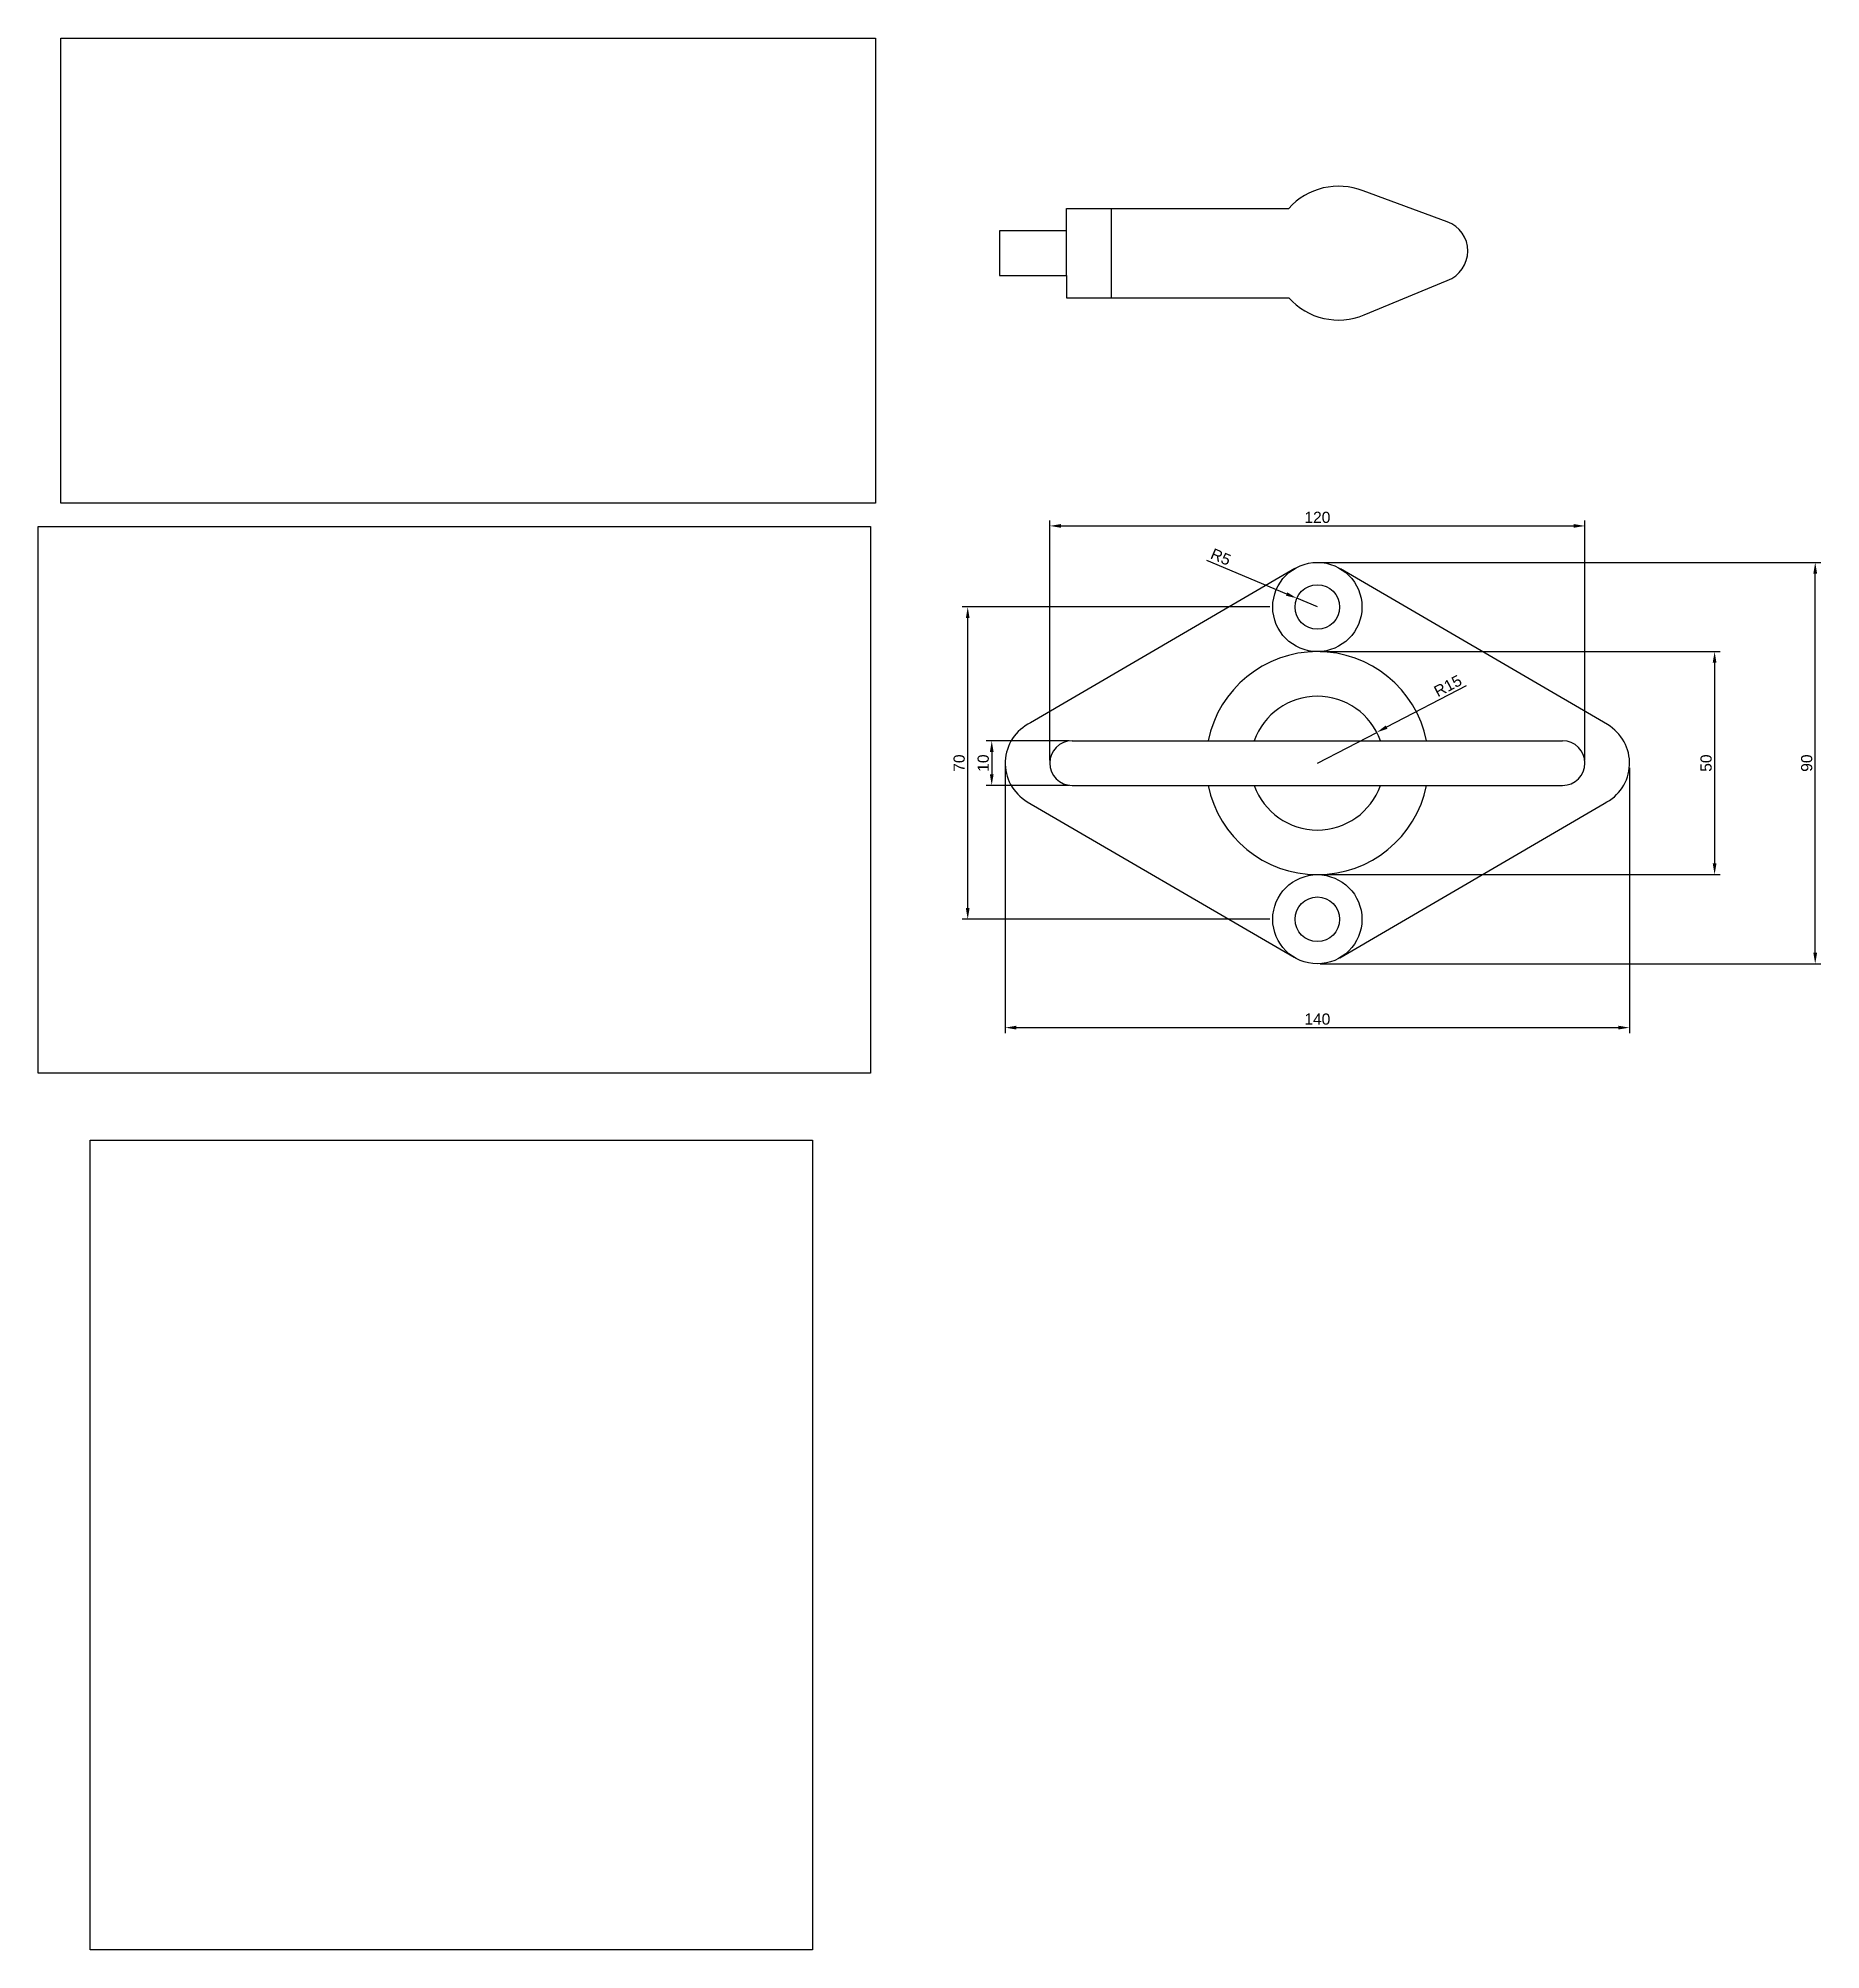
# Model space of a CAD drawing. Header units: millimetres. Extents: x 2424 to 5239, y 901 to 2022.
# Drawn here: x 3229.7 to 3629.4, y 1582.6 to 2011.1 of the extents above; entities that cross this region are included whole.
import ezdxf

# ---------------------------------------------------------------- set-up
doc = ezdxf.new("R2010")
doc.units = ezdxf.units.MM
doc.styles.get("Standard").update_dxf_attribs({"font": 'arial.ttf'})
doc.dimstyles.new('ISO-25', dxfattribs={"dimtxt": 2.5, "dimasz": 2.5, "dimexe": 1.25, "dimexo": 0.625, "dimtad": 1, "dimtxsty": 'Standard', "dimcen": 2.5, "dimadec": 0, "dimazin": 0, "dimtfac": 1, "dimtmove": 0, "dimatfit": 3, "dimfxl": 1, "dimarcsym": 0})
picture_1 = doc.add_image_def('image15.png', size_in_pixel=(284, 162))
picture_2 = doc.add_image_def('image16.png', size_in_pixel=(288, 189))
picture_3 = doc.add_image_def('image17.png', size_in_pixel=(258, 289))

msp = doc.modelspace()

# ---------------------------------------------------------------- blocks, each defined once
blk = doc.blocks.new('*D108')
at = {"color": 0, "lineweight": -2, "transparency": 16777216}
for p, q in [((3456.57, 1849.21), (3456.57, 1903.01)), ((3576.57, 1849.21), (3576.57, 1903.01)), ((3459.07, 1901.76), (3574.07, 1901.76))]:
    blk.add_line(p, q, dxfattribs=at)
at = {"color": 0, "transparency": 16777216}
for points in [[(3459.07, 1902.18), (3459.07, 1901.35), (3456.57, 1901.76)], [(3574.07, 1902.18), (3574.07, 1901.35), (3576.57, 1901.76)]]:
    blk.add_solid(points, dxfattribs=at)
at = {"layer": 'Defpoints', "color": 0, "transparency": 16777216}
for p in [(3576.57, 1901.76), (3456.57, 1848.59), (3576.57, 1848.59)]:
    blk.add_point(p, dxfattribs=at)
at = {"color": 0, "transparency": 16777216, "insert": (3516.57, 1903.67), "char_height": 2.5, "attachment_point": 5}
blk.add_mtext('120', dxfattribs=at)
blk = doc.blocks.new('*D109')
at = {"color": 0, "lineweight": -2, "transparency": 16777216}
for p, q in [((3446.57, 1847.96), (3446.57, 1788.05)), ((3586.56, 1847.55), (3586.56, 1788.05)), ((3449.07, 1789.3), (3584.06, 1789.3))]:
    blk.add_line(p, q, dxfattribs=at)
at = {"color": 0, "transparency": 16777216}
for points in [[(3449.07, 1789.72), (3449.07, 1788.88), (3446.57, 1789.3)], [(3584.06, 1789.72), (3584.06, 1788.88), (3586.56, 1789.3)]]:
    blk.add_solid(points, dxfattribs=at)
at = {"layer": 'Defpoints', "color": 0, "transparency": 16777216}
for p in [(3446.57, 1848.59), (3586.56, 1848.18), (3586.56, 1789.3)]:
    blk.add_point(p, dxfattribs=at)
at = {"color": 0, "transparency": 16777216, "insert": (3516.56, 1791.2), "char_height": 2.5, "width": 10.1484, "attachment_point": 5}
blk.add_mtext('140', dxfattribs=at)
blk = doc.blocks.new('*D110')
at = {"color": 0, "lineweight": -2, "transparency": 16777216}
for p, q in [((3517.19, 1873.59), (3606.89, 1873.59)), ((3605.64, 1871.09), (3605.64, 1826.09)), ((3517.19, 1823.59), (3606.89, 1823.59))]:
    blk.add_line(p, q, dxfattribs=at)
at = {"color": 0, "transparency": 16777216}
for points in [[(3605.22, 1871.09), (3606.06, 1871.09), (3605.64, 1873.59)], [(3605.22, 1826.09), (3606.06, 1826.09), (3605.64, 1823.59)]]:
    blk.add_solid(points, dxfattribs=at)
at = {"layer": 'Defpoints', "color": 0, "transparency": 16777216}
for p in [(3516.57, 1873.59), (3516.57, 1823.59), (3605.64, 1823.59)]:
    blk.add_point(p, dxfattribs=at)
at = {"color": 0, "transparency": 16777216, "insert": (3603.74, 1848.59), "char_height": 2.5, "attachment_point": 5, "rotation": 90}
blk.add_mtext('50', dxfattribs=at)
blk = doc.blocks.new('*D111')
at = {"color": 0, "lineweight": -2, "transparency": 16777216}
for p, q in [((3517.19, 1893.59), (3629.45, 1893.59)), ((3628.2, 1806.09), (3628.2, 1891.09)), ((3517.19, 1803.59), (3629.45, 1803.59))]:
    blk.add_line(p, q, dxfattribs=at)
at = {"color": 0, "transparency": 16777216}
for points in [[(3627.78, 1891.09), (3628.62, 1891.09), (3628.2, 1893.59)], [(3627.78, 1806.09), (3628.62, 1806.09), (3628.2, 1803.59)]]:
    blk.add_solid(points, dxfattribs=at)
at = {"layer": 'Defpoints', "color": 0, "transparency": 16777216}
for p in [(3516.57, 1893.59), (3628.2, 1893.59), (3516.57, 1803.59)]:
    blk.add_point(p, dxfattribs=at)
at = {"color": 0, "transparency": 16777216, "insert": (3626.3, 1848.59), "char_height": 2.5, "attachment_point": 5, "rotation": 90}
blk.add_mtext('90', dxfattribs=at)
blk = doc.blocks.new('*D112')
at = {"color": 0, "lineweight": -2, "transparency": 16777216}
for p, q in [((3505.94, 1883.59), (3436.92, 1883.59)), ((3438.17, 1816.09), (3438.17, 1881.09)), ((3505.94, 1813.59), (3436.92, 1813.59))]:
    blk.add_line(p, q, dxfattribs=at)
at = {"color": 0, "transparency": 16777216}
for points in [[(3437.75, 1881.09), (3438.58, 1881.09), (3438.17, 1883.59)], [(3437.75, 1816.09), (3438.58, 1816.09), (3438.17, 1813.59)]]:
    blk.add_solid(points, dxfattribs=at)
at = {"layer": 'Defpoints', "color": 0, "transparency": 16777216}
for p in [(3438.17, 1883.59), (3506.57, 1883.59), (3506.57, 1813.59)]:
    blk.add_point(p, dxfattribs=at)
at = {"color": 0, "transparency": 16777216, "insert": (3436.26, 1848.59), "char_height": 2.5, "attachment_point": 5, "rotation": 90}
blk.add_mtext('70', dxfattribs=at)
blk = doc.blocks.new('*D113')
at = {"color": 0, "lineweight": -2, "transparency": 16777216}
for p, q in [((3460.94, 1853.59), (3442.3, 1853.59)), ((3443.55, 1851.09), (3443.55, 1846.09)), ((3460.94, 1843.59), (3442.3, 1843.59))]:
    blk.add_line(p, q, dxfattribs=at)
at = {"color": 0, "transparency": 16777216}
for points in [[(3443.14, 1851.09), (3443.97, 1851.09), (3443.55, 1853.59)], [(3443.14, 1846.09), (3443.97, 1846.09), (3443.55, 1843.59)]]:
    blk.add_solid(points, dxfattribs=at)
at = {"layer": 'Defpoints', "color": 0, "transparency": 16777216}
for p in [(3461.57, 1853.59), (3443.55, 1843.59), (3461.57, 1843.59)]:
    blk.add_point(p, dxfattribs=at)
at = {"color": 0, "transparency": 16777216, "insert": (3441.65, 1848.59), "char_height": 2.5, "attachment_point": 5, "rotation": 90}
blk.add_mtext('10', dxfattribs=at)
blk = doc.blocks.new('*D114')
at = {"color": 0, "lineweight": -2, "transparency": 16777216}
for p, q in [((3491.73, 1894.09), (3509.66, 1886.51)), ((3516.57, 1883.59), (3511.96, 1885.54))]:
    blk.add_line(p, q, dxfattribs=at)
at = {"color": 0, "transparency": 16777216}
blk.add_solid([(3509.82, 1886.89), (3509.5, 1886.13), (3511.96, 1885.54)], dxfattribs=at)
at = {"layer": 'Defpoints', "color": 0, "transparency": 16777216}
for p in [(3511.96, 1885.54), (3516.57, 1883.59)]:
    blk.add_point(p, dxfattribs=at)
at = {"color": 0, "transparency": 16777216, "insert": (3494.91, 1894.81), "char_height": 2.5, "attachment_point": 5, "rotation": 337.0687}
blk.add_mtext('R5', dxfattribs=at)
blk = doc.blocks.new('*D115')
at = {"color": 0, "lineweight": -2, "transparency": 16777216}
for p, q in [((3549.92, 1865.89), (3532.1, 1856.65)), ((3516.57, 1848.59), (3529.88, 1855.49))]:
    blk.add_line(p, q, dxfattribs=at)
at = {"color": 0, "transparency": 16777216}
blk.add_solid([(3531.91, 1857.02), (3532.29, 1856.28), (3529.88, 1855.49)], dxfattribs=at)
at = {"layer": 'Defpoints', "color": 0, "transparency": 16777216}
for p in [(3529.88, 1855.49), (3516.57, 1848.59)]:
    blk.add_point(p, dxfattribs=at)
at = {"color": 0, "transparency": 16777216, "insert": (3545.83, 1865.91), "char_height": 2.5, "attachment_point": 5, "rotation": 27.417}
blk.add_mtext('R15', dxfattribs=at)

# ---------------------------------------------------------------- dimensions: what is measured, and where the dimension line sits
at = {"color": 114, "true_color": 0x139b48}
dim = msp.add_linear_dim(base=(3576.568, 1901.765), p1=(3456.568, 1848.587), p2=(3576.568, 1848.587), dimstyle='ISO-25', dxfattribs=at)
dim.commit()
dim.dimension.update_dxf_attribs({"geometry": '*D108', "text_midpoint": (3516.568, 1903.666)})
for center, mpoint, picture, middle in [((3516.568, 1883.587), (3511.963, 1885.536), '*D114', (3494.175, 1893.061)), ((3516.568, 1848.587), (3529.883, 1855.494), '*D115', (3546.703, 1864.219))]:
    dim = msp.add_radius_dim(center=center, mpoint=mpoint, dimstyle='ISO-25', dxfattribs=at)
    dim.commit()
    dim.dimension.update_dxf_attribs({"geometry": picture, "text_midpoint": middle, "dimtype": 164})
for base, p1, p2, picture, middle in [((3628.199, 1893.587), (3516.568, 1803.587), (3516.568, 1893.587), '*D111', (3626.297, 1848.587)), ((3438.166, 1883.587), (3506.568, 1813.587), (3506.568, 1883.587), '*D112', (3436.265, 1848.587)), ((3605.639, 1823.587), (3516.568, 1873.587), (3516.568, 1823.587), '*D110', (3603.738, 1848.587)), ((3443.554, 1843.587), (3461.568, 1853.587), (3461.568, 1843.587), '*D113', (3441.652, 1848.587))]:
    dim = msp.add_linear_dim(base=base, p1=p1, p2=p2, angle=90, dimstyle='ISO-25', dxfattribs=at)
    dim.commit()
    dim.dimension.update_dxf_attribs({"geometry": picture, "text_midpoint": middle})
dim = msp.add_linear_dim(base=(3586.56, 1789.299), p1=(3446.568, 1848.587), p2=(3586.56, 1848.178), text='140', dimstyle='ISO-25', dxfattribs=at)
dim.commit()
dim.dimension.update_dxf_attribs({"geometry": '*D109', "text_midpoint": (3516.564, 1791.2)})

# ---------------------------------------------------------------- linework, layer by layer
at = {"color": 7}
for p, q in [((3545.709, 1969.952), (3526.814, 1976.875)), ((3460.301, 1967.919), (3460.301, 1972.919)), ((3460.301, 1972.919), (3470.301, 1972.919)), ((3470.301, 1972.919), (3470.301, 1952.919)), ((3470.301, 1972.919), (3510.136, 1972.919)), ((3445.301, 1967.919), (3445.301, 1957.919)), ((3460.301, 1967.919), (3445.301, 1967.919)), ((3460.301, 1957.919), (3460.301, 1967.919)), ((3445.301, 1957.919), (3460.301, 1957.919)), ((3460.301, 1957.919), (3460.301, 1952.919)), ((3527.07, 1949.066), (3545.698, 1956.803)), ((3460.301, 1952.919), (3470.301, 1952.919)), ((3470.301, 1952.919), (3510.136, 1952.919)), ((3511.525, 1892.223), (3452.253, 1857.609)), ((3581.607, 1857.225), (3521.789, 1892.117)), ((3461.568, 1853.587), (3571.568, 1853.587)), ((3461.568, 1843.587), (3571.568, 1843.587)), ((3451.53, 1839.949), (3511.348, 1805.058)), ((3521.611, 1804.952), (3580.883, 1839.566))]:
    msp.add_line(p, q, dxfattribs=at)
for centre, radius in [((3516.568, 1883.587), 10), ((3516.568, 1883.587), 5), ((3516.568, 1813.587), 10), ((3516.568, 1813.587), 5)]:
    msp.add_circle(centre, radius, dxfattribs=at)
for centre, radius, start, end in [((3521.316, 1962.919), 15, 68.49746, 138.18969), ((3543.301, 1963.38), 7, 290.02042, 69.87898), ((3521.316, 1962.919), 15, 221.81031, 292.55437), ((3516.568, 1848.587), 25, 11.53696, 168.46304), ((3516.568, 1848.587), 15, 19.47122, 160.52878), ((3456.568, 1848.587), 10, 115.5618, 239.74542), ((3576.568, 1848.587), 10, 295.5618, 59.74542), ((3461.568, 1848.587), 5, 90, 270), ((3571.568, 1848.587), 5, 270, 90), ((3516.568, 1848.587), 25, 191.53696, 348.46304), ((3516.568, 1848.587), 15, 199.47122, 340.52878)]:
    msp.add_arc(centre, radius, start, end, dxfattribs=at)

msp.set_redraw_order([(e.dxf.handle, doc.entitydb.next_handle()) for e in msp.query("TEXT MTEXT ATTDEF DIMENSION ARC_DIMENSION")])  # texts and dimensions are drawn at this point

# ---------------------------------------------------------------- pictures from other files: only their frames are drawn
at = {"color": 114, "true_color": 0x139b48}
image = msp.add_image(picture_1, insert=(3234.831, 1906.897), size_in_units=(182.652, 104.189), dxfattribs=at)
image.dxf.flags = 7
at = {"color": 7}
image = msp.add_image(picture_2, insert=(3229.746, 1779.125), size_in_units=(186.624, 122.472), dxfattribs=at)
image.dxf.flags = 7
image = msp.add_image(picture_3, insert=(3241.385, 1582.586), size_in_units=(162.006, 181.472), dxfattribs=at)
image.dxf.flags = 7

doc.saveas('drawing.dxf')
